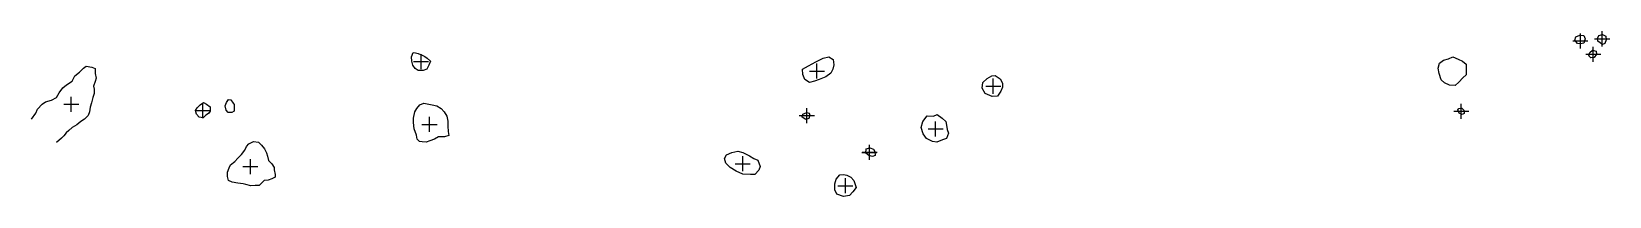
# Model space of a CAD drawing. Header units: metres. Extents: x 4462694 to 4462795, y 5794005 to 5794153.
# Drawn here: x 4462694.5 to 4462746.9, y 5794021.6 to 5794027.1 of the extents above; entities that cross this region are included whole.
import ezdxf

# ---------------------------------------------------------------- set-up
doc = ezdxf.new("R2010")
doc.units = ezdxf.units.M
doc.header["$PDMODE"] = 2
doc.header["$PDSIZE"] = 0.25
doc.layers.add('Befunde Pl.1', color=7, linetype='Continuous')

msp = doc.modelspace()

# ---------------------------------------------------------------- linework, layer by layer
at = {"layer": 'Befunde Pl.1'}
for points in [[(4462745.879, 5794026.991, 52.51), (4462746.004, 5794026.979, 52.51), (4462746.051, 5794026.869, 52.502), (4462746.003, 5794026.723, 52.513), (4462745.897, 5794026.693, 52.507), (4462745.799, 5794026.71, 52.502), (4462745.707, 5794026.816, 52.505), (4462745.744, 5794026.927, 52.499)], [(4462746.628, 5794027.009, 52.522), (4462746.733, 5794026.95, 52.526), (4462746.748, 5794026.835, 52.535), (4462746.7, 5794026.707, 52.519), (4462746.633, 5794026.681, 52.514), (4462746.471, 5794026.79, 52.519), (4462746.462, 5794026.876, 52.516), (4462746.509, 5794026.971, 52.527)], [(4462707.231, 5794026.394, 52.837), (4462707.322, 5794026.378, 52.844), (4462707.453, 5794026.324, 52.832), (4462707.534, 5794026.28, 52.826), (4462707.614, 5794026.224, 52.834), (4462707.724, 5794026.127, 52.843), (4462707.676, 5794025.986, 52.834), (4462707.608, 5794025.857, 52.844), (4462707.485, 5794025.816, 52.837), (4462707.314, 5794025.81, 52.839), (4462707.213, 5794025.875, 52.839), (4462707.145, 5794025.989, 52.844), (4462707.11, 5794026.127, 52.853), (4462707.092, 5794026.267, 52.86), (4462707.154, 5794026.408, 52.856)], [(4462746.299, 5794026.49, 52.495), (4462746.421, 5794026.452, 52.507), (4462746.429, 5794026.351, 52.519), (4462746.354, 5794026.242, 52.509), (4462746.238, 5794026.239, 52.517), (4462746.178, 5794026.3, 52.514), (4462746.208, 5794026.41, 52.51)], [(4462721.088, 5794026.181, 52.622), (4462721.109, 5794026.001, 52.603), (4462721.086, 5794025.861, 52.6), (4462721.012, 5794025.723, 52.621), (4462720.844, 5794025.607, 52.653), (4462720.623, 5794025.516, 52.678), (4462720.475, 5794025.459, 52.688), (4462720.308, 5794025.417, 52.685), (4462720.152, 5794025.509, 52.69), (4462720.082, 5794025.676, 52.693), (4462720.073, 5794025.855, 52.679), (4462720.269, 5794025.968, 52.681), (4462720.515, 5794026.096, 52.677), (4462720.764, 5794026.222, 52.65), (4462720.946, 5794026.269, 52.634)], [(4462741.657, 5794026.271, 52.555), (4462741.833, 5794026.193, 52.566), (4462741.979, 5794026.124, 52.57), (4462742.097, 5794026.019, 52.571), (4462742.107, 5794025.844, 52.573), (4462742.103, 5794025.671, 52.558), (4462741.989, 5794025.567, 52.576), (4462741.857, 5794025.422, 52.559), (4462741.738, 5794025.318, 52.545), (4462741.547, 5794025.323, 52.577), (4462741.385, 5794025.404, 52.564), (4462741.277, 5794025.498, 52.557), (4462741.211, 5794025.709, 52.571), (4462741.173, 5794025.892, 52.568), (4462741.215, 5794026.051, 52.551), (4462741.353, 5794026.16, 52.539), (4462741.52, 5794026.197, 52.551)], [(4462726.464, 5794025.649, 52.713), (4462726.634, 5794025.534, 52.709), (4462726.707, 5794025.394, 52.724), (4462726.709, 5794025.257, 52.714), (4462726.662, 5794025.13, 52.704), (4462726.543, 5794024.957, 52.701), (4462726.364, 5794024.952, 52.699), (4462726.134, 5794025.05, 52.693), (4462726.034, 5794025.229, 52.695), (4462726.058, 5794025.413, 52.711), (4462726.206, 5794025.55, 52.717), (4462726.362, 5794025.639, 52.714)], [(4462701.172, 5794024.733, 52.693), (4462701.208, 5794024.689, 52.713), (4462701.211, 5794024.539, 52.722), (4462701.206, 5794024.467, 52.736), (4462701.132, 5794024.415, 52.732), (4462701.014, 5794024.423, 52.721), (4462700.944, 5794024.493, 52.705), (4462700.915, 5794024.639, 52.707), (4462700.959, 5794024.746, 52.704), (4462701.021, 5794024.845, 52.713), (4462701.104, 5794024.836, 52.699)], [(4462700.289, 5794024.695, 52.708), (4462700.411, 5794024.608, 52.722), (4462700.409, 5794024.467, 52.724), (4462700.359, 5794024.388, 52.739), (4462700.271, 5794024.325, 52.745), (4462700.177, 5794024.245, 52.745), (4462700.05, 5794024.266, 52.748), (4462699.961, 5794024.36, 52.737), (4462699.927, 5794024.486, 52.726), (4462699.977, 5794024.575, 52.731), (4462700.08, 5794024.672, 52.725), (4462700.189, 5794024.754, 52.73)], [(4462707.784, 5794024.675, 52.862), (4462707.934, 5794024.636, 52.841), (4462708.081, 5794024.557, 52.855), (4462708.177, 5794024.441, 52.866), (4462708.265, 5794024.298, 52.87), (4462708.307, 5794024.126, 52.864), (4462708.302, 5794023.964, 52.873), (4462708.313, 5794023.792, 52.854), (4462708.33, 5794023.65, 52.864), (4462708.195, 5794023.611, 52.851), (4462708.089, 5794023.614, 52.868), (4462707.994, 5794023.608, 52.872), (4462707.862, 5794023.537, 52.886), (4462707.703, 5794023.48, 52.88), (4462707.585, 5794023.437, 52.861), (4462707.452, 5794023.442, 52.867), (4462707.356, 5794023.455, 52.856), (4462707.281, 5794023.529, 52.869), (4462707.262, 5794023.669, 52.875), (4462707.185, 5794023.875, 52.878), (4462707.159, 5794024.087, 52.863), (4462707.16, 5794024.234, 52.878), (4462707.201, 5794024.437, 52.87), (4462707.268, 5794024.553, 52.855), (4462707.367, 5794024.673, 52.844), (4462707.503, 5794024.731, 52.84)], [(4462720.291, 5794024.402, 52.704), (4462720.321, 5794024.329, 52.708), (4462720.287, 5794024.221, 52.703), (4462720.182, 5794024.183, 52.706), (4462720.066, 5794024.261, 52.707), (4462720.086, 5794024.365, 52.703), (4462720.213, 5794024.42, 52.713)], [(4462741.959, 5794024.566, 52.557), (4462742.022, 5794024.493, 52.559), (4462742.038, 5794024.384, 52.557), (4462741.965, 5794024.347, 52.563), (4462741.871, 5794024.399, 52.57), (4462741.826, 5794024.502, 52.568), (4462741.859, 5794024.553, 52.566)], [(4462702.014, 5794023.435, 52.798), (4462702.115, 5794023.339, 52.788), (4462702.221, 5794023.215, 52.784), (4462702.287, 5794023.078, 52.788), (4462702.311, 5794022.973, 52.787), (4462702.351, 5794022.824, 52.787), (4462702.464, 5794022.716, 52.786), (4462702.537, 5794022.595, 52.798), (4462702.537, 5794022.521, 52.785), (4462702.566, 5794022.363, 52.776), (4462702.568, 5794022.277, 52.782), (4462702.463, 5794022.22, 52.786), (4462702.337, 5794022.177, 52.801), (4462702.2, 5794022.162, 52.789), (4462702.123, 5794022.08, 52.798), (4462702.043, 5794021.998, 52.791), (4462701.911, 5794021.992, 52.797), (4462701.759, 5794021.983, 52.792), (4462701.597, 5794022.032, 52.79), (4462701.508, 5794022.052, 52.786), (4462701.329, 5794022.074, 52.794), (4462701.148, 5794022.102, 52.794), (4462701.025, 5794022.166, 52.768), (4462700.985, 5794022.294, 52.776), (4462700.984, 5794022.434, 52.775), (4462701.045, 5794022.584, 52.785), (4462701.088, 5794022.681, 52.769), (4462701.237, 5794022.796, 52.775), (4462701.329, 5794022.902, 52.776), (4462701.456, 5794023.021, 52.787), (4462701.561, 5794023.172, 52.785), (4462701.615, 5794023.293, 52.783), (4462701.702, 5794023.376, 52.788), (4462701.849, 5794023.454, 52.785)], [(4462717.724, 5794023.089, 52.674), (4462717.922, 5794023.133, 52.667), (4462718.095, 5794023.09, 52.661), (4462718.316, 5794022.976, 52.67), (4462718.46, 5794022.896, 52.684), (4462718.595, 5794022.836, 52.674), (4462718.667, 5794022.63, 52.687), (4462718.62, 5794022.507, 52.691), (4462718.493, 5794022.364, 52.668), (4462718.352, 5794022.365, 52.695), (4462718.092, 5794022.373, 52.687), (4462717.876, 5794022.47, 52.679), (4462717.67, 5794022.595, 52.68), (4462717.524, 5794022.742, 52.689), (4462717.483, 5794022.892, 52.687), (4462717.547, 5794023.015, 52.679)], [(4462722.43, 5794023.203, 52.691), (4462722.47, 5794023.121, 52.711), (4462722.485, 5794022.987, 52.699), (4462722.392, 5794022.953, 52.719), (4462722.278, 5794022.987, 52.719), (4462722.178, 5794023.064, 52.721), (4462722.189, 5794023.21, 52.707), (4462722.308, 5794023.246, 52.704)], [(4462721.546, 5794022.334, 52.729), (4462721.674, 5794022.267, 52.737), (4462721.773, 5794022.165, 52.733), (4462721.857, 5794021.933, 52.729), (4462721.746, 5794021.784, 52.719), (4462721.638, 5794021.661, 52.725), (4462721.431, 5794021.632, 52.712), (4462721.211, 5794021.708, 52.717), (4462721.146, 5794021.853, 52.729), (4462721.145, 5794022.047, 52.729), (4462721.192, 5794022.205, 52.713), (4462721.308, 5794022.347, 52.71), (4462721.43, 5794022.361, 52.721)]]:
    msp.add_polyline3d(points, close=True, dxfattribs=at)
for points in [[(4462694.485, 5794024.193, 52.779), (4462694.63, 5794024.397, 52.769), (4462694.682, 5794024.535, 52.755), (4462694.839, 5794024.695, 52.73), (4462694.95, 5794024.776, 52.71), (4462695.147, 5794024.826, 52.727), (4462695.31, 5794024.921, 52.721), (4462695.405, 5794025.068, 52.725), (4462695.518, 5794025.233, 52.716), (4462695.643, 5794025.332, 52.712), (4462695.831, 5794025.459, 52.721), (4462695.918, 5794025.635, 52.73), (4462696.077, 5794025.761, 52.718), (4462696.205, 5794025.892, 52.727), (4462696.294, 5794025.961, 52.721), (4462696.484, 5794025.923, 52.697), (4462696.591, 5794025.879, 52.693), (4462696.599, 5794025.709, 52.706), (4462696.624, 5794025.556, 52.714), (4462696.596, 5794025.452, 52.718), (4462696.541, 5794025.291, 52.736), (4462696.561, 5794025.19, 52.733), (4462696.561, 5794025.055, 52.735), (4462696.522, 5794024.918, 52.747), (4462696.469, 5794024.739, 52.744), (4462696.432, 5794024.591, 52.749), (4462696.403, 5794024.443, 52.752), (4462696.369, 5794024.315, 52.772), (4462696.242, 5794024.198, 52.79), (4462696.115, 5794024.124, 52.786), (4462695.992, 5794024.007, 52.787), (4462695.838, 5794023.925, 52.782), (4462695.721, 5794023.82, 52.785), (4462695.637, 5794023.747, 52.764), (4462695.556, 5794023.646, 52.778), (4462695.479, 5794023.562, 52.773), (4462695.309, 5794023.427, 52.788)], [(4462724.543, 5794024.352, 52.728), (4462724.543, 5794024.352, 52.728), (4462724.708, 5794024.236, 52.725), (4462724.832, 5794024.119, 52.742), (4462724.856, 5794023.999, 52.754), (4462724.878, 5794023.854, 52.742), (4462724.917, 5794023.73, 52.767), (4462724.852, 5794023.559, 52.771), (4462724.723, 5794023.513, 52.777), (4462724.537, 5794023.432, 52.773), (4462724.386, 5794023.452, 52.78), (4462724.186, 5794023.558, 52.779), (4462724.083, 5794023.71, 52.756), (4462724.011, 5794023.924, 52.724), (4462724.072, 5794024.117, 52.74), (4462724.212, 5794024.306, 52.721), (4462724.42, 5794024.301, 52.72), (4462724.543, 5794024.352, 52.728)]]:
    msp.add_polyline3d(points, dxfattribs=at)
for p in [(4462745.896, 5794026.795, 52.505), (4462746.616, 5794026.864, 52.519), (4462746.323, 5794026.352, 52.506), (4462707.415, 5794026.109, 52.851), (4462720.555, 5794025.792, 52.684), (4462726.404, 5794025.293, 52.691), (4462695.801, 5794024.694, 52.757), (4462700.169, 5794024.482, 52.738), (4462720.218, 5794024.316, 52.686), (4462741.941, 5794024.462, 52.57), (4462707.694, 5794024.025, 52.851), (4462724.493, 5794023.872, 52.753), (4462722.295, 5794023.094, 52.744), (4462722.301, 5794023.099, 52.742), (4462701.748, 5794022.621, 52.797), (4462718.089, 5794022.718, 52.696), (4462721.496, 5794021.99, 52.758)]:
    msp.add_point(p, dxfattribs=at)

doc.saveas('drawing.dxf')
